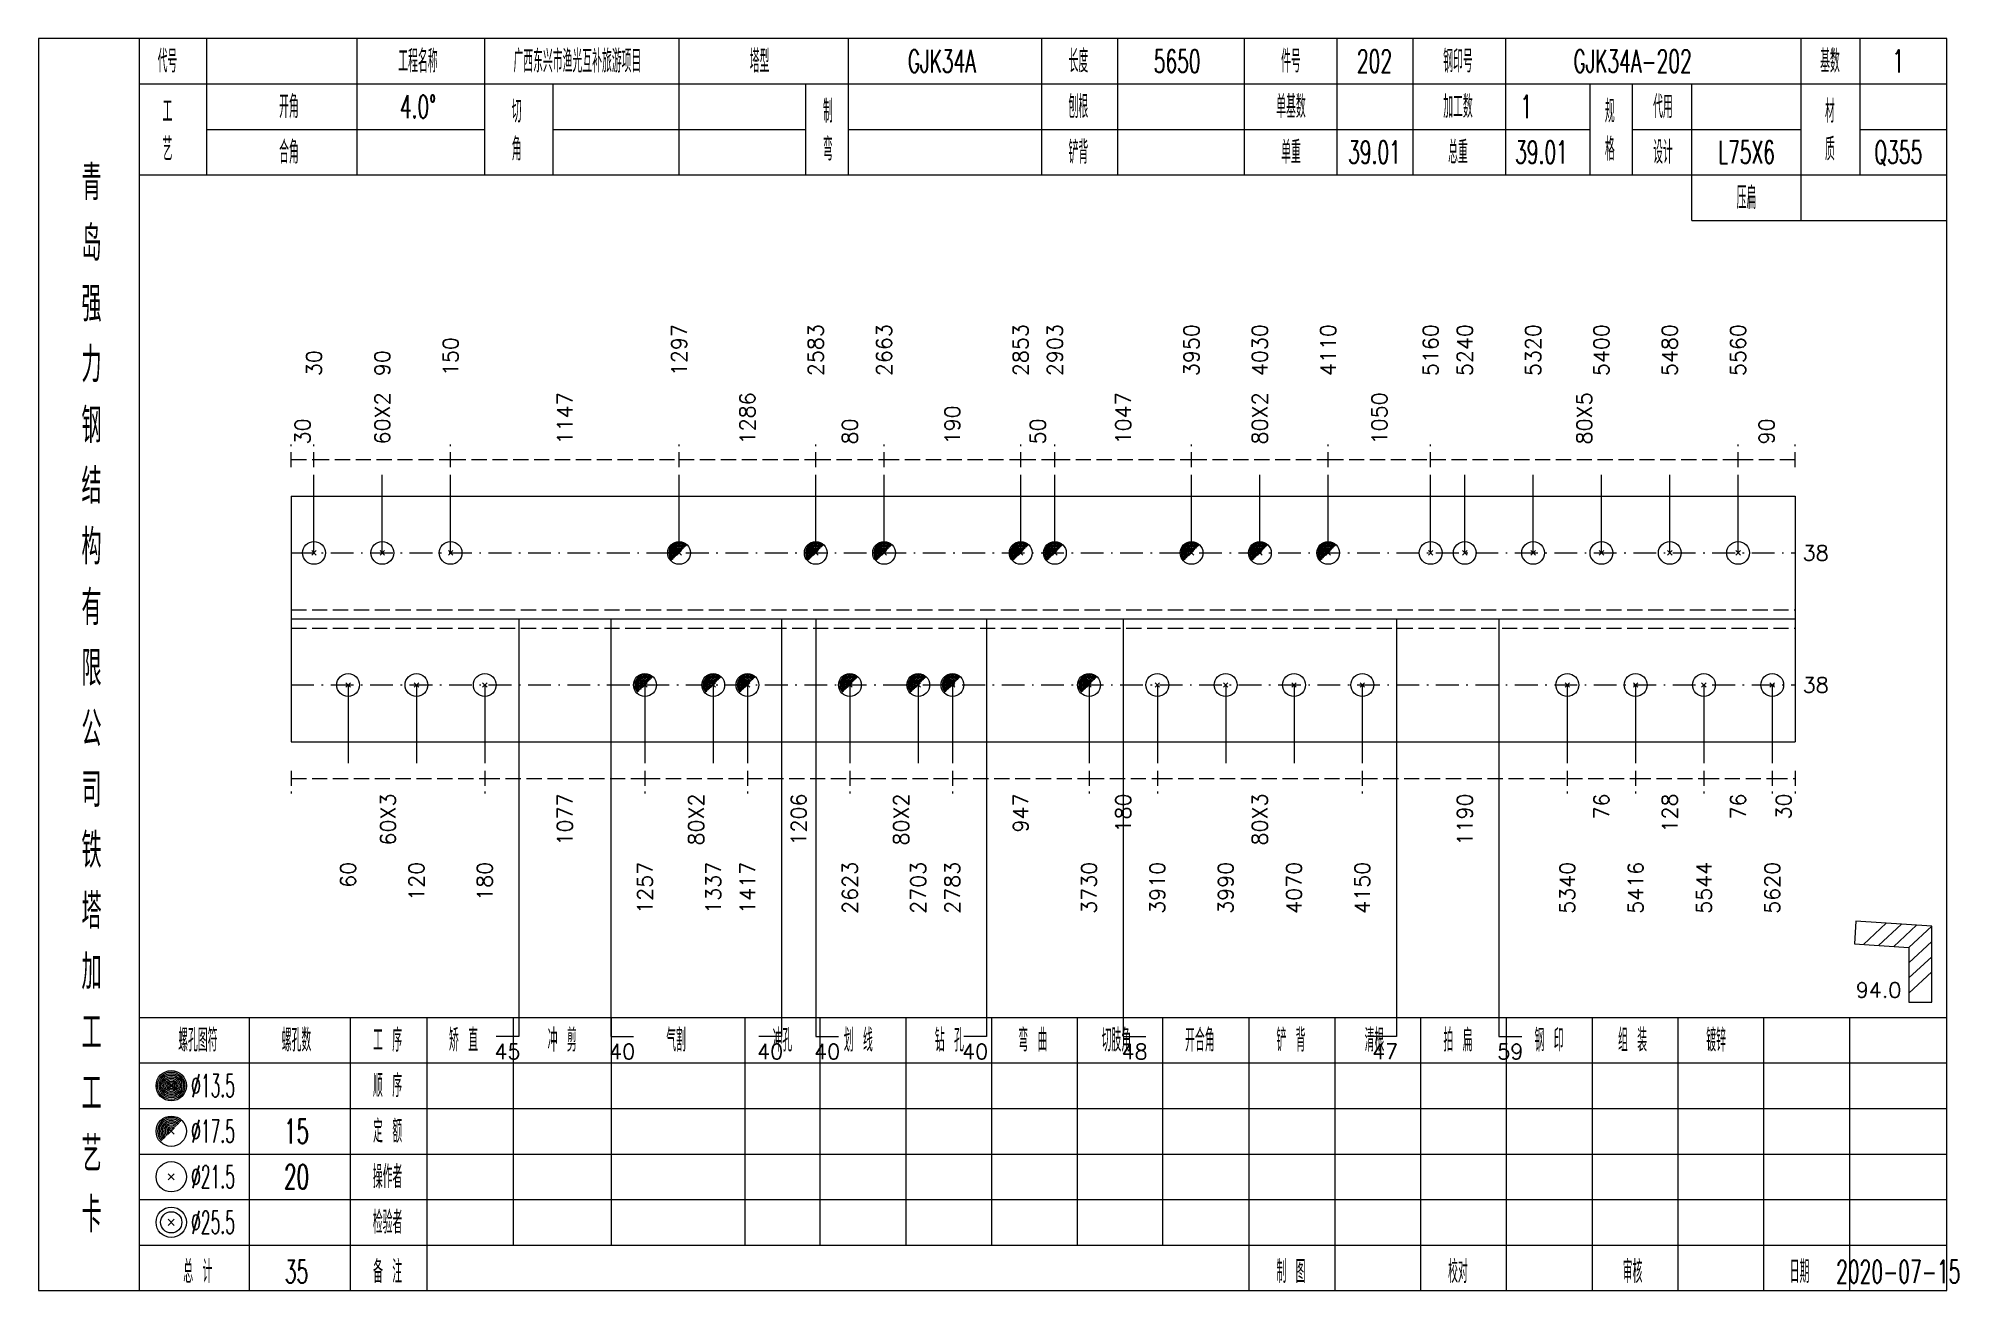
# Model space of a CAD drawing. Extents: x 0 to 2606, y -377 to 6479.
# Drawn here: x 784.2 to 1037.1, y 6300 to 6465 of the extents above; entities that cross this region are included whole.
import ezdxf
from ezdxf.enums import TextEntityAlignment as Align

# ---------------------------------------------------------------- set-up
doc = ezdxf.new("R2010")
doc.units = 0
doc.header["$MEASUREMENT"] = 0
doc.linetypes.add('一点画线', pattern=[5.2, 3, -1, 0.2, -1])
doc.linetypes.add('虚线', pattern=[2.75, 2, -0.75])
doc.layers.get('0').update_dxf_attribs({"linetype": 'CONTINUOUS', "lineweight": 25})
for name, color, linetype, lineweight in [('1', 7, 'CONTINUOUS', 25), ('2', 7, 'CONTINUOUS', 25), ('4', 7, 'CONTINUOUS', 25)]:
    doc.layers.add(name, color=color, linetype=linetype, lineweight=lineweight)
doc.styles.get("Standard").update_dxf_attribs({"font": 'simplex.shx', "width": 0.7, "height": 3, "bigfont": 'gbhzfs.shx'})

msp = doc.modelspace()

# ---------------------------------------------------------------- texts
at = {"color": 7, "linetype": 'Continuous', "lineweight": 13}
for s, p in [('150', (838.5, 6420.5)), ('1297', (868.6, 6420.5)), ('2583', (886.6, 6420.5)), ('2663', (895.6, 6420.5)), ('2853', (913.6, 6420.5)), ('2903', (918.1, 6420.5)), ('3950', (936.1, 6420.5)), ('4030', (945.1, 6420.5)), ('4110', (954.1, 6420.5)), ('5160', (967.6, 6420.5)), ('5240', (972.1, 6420.5)), ('5320', (981.1, 6420.5)), ('5400', (990.1, 6420.5)), ('5480', (999.1, 6420.5)), ('5560', (1008.1, 6420.5)), ('30', (820.5, 6420.5)), ('90', (829.5, 6420.5))]:
    msp.add_text(s, height=2, rotation=90, dxfattribs=at).set_placement(p, align=Align.MIDDLE_LEFT)
at = {"color": 8, "linetype": 'Continuous', "lineweight": 9}
for s, p in [('60X2', (829.5, 6411.5)), ('1147', (853.55, 6411.5)), ('1286', (877.6, 6411.5)), ('1047', (927.1, 6411.5)), ('80X2', (945.1, 6411.5)), ('1050', (960.85, 6411.5)), ('80X5', (987.85, 6411.5)), ('190', (904.6, 6411.5)), ('30', (819, 6411.5)), ('80', (891.1, 6411.5)), ('50', (915.85, 6411.5)), ('90', (1011.85, 6411.5))]:
    msp.add_text(s, height=2, rotation=90, dxfattribs=at).set_placement(p, align=Align.MIDDLE_LEFT)
at = {"color": 7, "linetype": 'Continuous', "lineweight": 13}
for p in [(1016.6, 6397.2), (1016.6, 6379.8)]:
    msp.add_text('38', height=2, dxfattribs=at).set_placement(p, align=Align.MIDDLE_LEFT)
at = {"color": 8, "linetype": 'Continuous', "lineweight": 9}
for s, p in [('60X3', (830.25, 6365.5)), ('1077', (853.55, 6365.5)), ('80X2', (870.85, 6365.5)), ('1206', (884.35, 6365.5)), ('80X2', (897.85, 6365.5)), ('947', (913.6, 6365.5)), ('180', (927.1, 6365.5)), ('80X3', (945.1, 6365.5)), ('1190', (972.1, 6365.5)), ('76', (990.1, 6365.5)), ('128', (999.1, 6365.5)), ('76', (1008.1, 6365.5)), ('30', (1014.1, 6365.5))]:
    msp.add_text(s, height=2, rotation=90, dxfattribs=at).set_placement(p, align=Align.MIDDLE_RIGHT)
at = {"layer": '1', "color": 7, "linetype": 'Continuous', "lineweight": 13}
for s, p in [('60', (825, 6356.5)), ('120', (834, 6356.5)), ('180', (843, 6356.5)), ('1257', (864.1, 6356.5)), ('1337', (873.1, 6356.5)), ('1417', (877.6, 6356.5)), ('2623', (891.1, 6356.5)), ('2703', (900.1, 6356.5)), ('2783', (904.6, 6356.5)), ('3730', (922.6, 6356.5)), ('3910', (931.6, 6356.5)), ('3990', (940.6, 6356.5)), ('4070', (949.6, 6356.5)), ('4150', (958.6, 6356.5)), ('5340', (985.6, 6356.5)), ('5416', (994.6, 6356.5)), ('5544', (1003.6, 6356.5)), ('5620', (1012.6, 6356.5))]:
    msp.add_text(s, height=2, rotation=90, dxfattribs=at).set_placement(p, align=Align.MIDDLE_RIGHT)
at = {"layer": '2', "color": 7, "linetype": 'Continuous', "lineweight": 13}
msp.add_text('94.0', height=2, dxfattribs=at).set_placement((1029.6, 6338), align=Align.BOTTOM_RIGHT)
for s, p in [('45', (846, 6332.5)), ('40', (861.1, 6332.5)), ('40', (880.6, 6332.5)), ('40', (888.1, 6332.5)), ('40', (907.6, 6332.5)), ('48', (928.6, 6332.5)), ('47', (961.6, 6332.5)), ('59', (978.1, 6332.5))]:
    msp.add_text(s, height=2, dxfattribs=at).set_placement(p, align=Align.TOP_CENTER)
at = {"layer": '4', "color": 1, "linetype": 'Continuous', "lineweight": 13}
for s, height, width, p in [('代号', 3, 0.6, (801.2, 6462)), ('工程名称', 3, 0.6, (834.2, 6462)), ('广西东兴市渔光互补旅游项目', 3, 0.6, (855.2, 6462)), ('塔型', 3, 0.6, (879.2, 6462)), ('GJK34A', 3, 0.6, (903.2, 6462)), ('长度', 3, 0.6, (921.2, 6462)), ('5650', 3, 0.6, (934.2, 6462)), ('件号', 3, 0.6, (949.2, 6462)), ('202', 3, 0.6, (960.2, 6462)), ('钢印号', 3, 0.6, (971.2, 6462)), ('GJK34A-202', 3, 0.6, (994.2, 6462)), ('基数', 3, 0.6, (1020.2, 6462)), ('1', 3, 0.6, (1029.2, 6462)), ('开角', 3, 0.6, (817.2, 6456)), ('刨根', 3, 0.6, (921.2, 6456)), ('单基数', 3, 0.6, (949.2, 6456)), ('加工数', 3, 0.6, (971.2, 6456)), ('代用', 3, 0.6, (998.2, 6456)), ('工', 3, 0.6, (801.2, 6455.4)), ('4.0%%d', 3, 0.6, (834.2, 6456)), ('切', 3, 0.6, (847.2, 6455.4)), ('制', 3, 0.6, (888.2, 6455.4)), ('1', 3, 0.6, (980.2, 6456)), ('规', 3, 0.6, (991.2, 6455.4)), ('材', 3, 0.6, (1020.2, 6455.4)), ('艺', 3, 0.6, (801.2, 6450.4)), ('合角', 3, 0.6, (817.2, 6450)), ('角', 3, 0.6, (847.2, 6450.4)), ('弯', 3, 0.6, (888.2, 6450.4)), ('铲背', 3, 0.6, (921.2, 6450)), ('单重', 3, 0.6, (949.2, 6450)), ('39.01', 3, 0.6, (960.2, 6450)), ('总重', 3, 0.6, (971.2, 6450)), ('39.01', 3, 0.6, (982.2, 6450)), ('格', 3, 0.6, (991.2, 6450.4)), ('设计', 3, 0.6, (998.2, 6450)), ('L75X6', 3, 0.6, (1009.2, 6450)), ('质', 3, 0.6, (1020.2, 6450.4)), ('Q355', 3, 0.6, (1029.2, 6450)), ('青', 4.6, 0.8, (791.2, 6446)), ('压扁', 3, 0.6, (1009.2, 6444)), ('岛', 4.6, 0.8, (791.2, 6438)), ('强', 4.6, 0.8, (791.2, 6430)), ('力', 4.6, 0.8, (791.2, 6422)), ('钢', 4.6, 0.8, (791.2, 6414)), ('结', 4.6, 0.8, (791.2, 6406)), ('构', 4.6, 0.8, (791.2, 6398)), ('有', 4.6, 0.8, (791.2, 6390)), ('限', 4.6, 0.8, (791.2, 6382)), ('公', 4.6, 0.8, (791.2, 6374)), ('司', 4.6, 0.8, (791.2, 6366)), ('铁', 4.6, 0.8, (791.2, 6358)), ('塔', 4.6, 0.8, (791.2, 6350)), ('加', 4.6, 0.8, (791.2, 6342)), ('工', 4.6, 0.8, (791.2, 6334)), ('螺孔图符', 3, 0.6, (805.2, 6333)), ('螺孔数', 3, 0.6, (818.2, 6333)), ('工 序', 3, 0.6, (830.2, 6333)), ('矫 直', 3, 0.6, (840.2, 6333)), ('冲 剪', 3, 0.6, (853.2, 6333)), ('气割', 3, 0.6, (868.2, 6333)), ('冲孔', 3, 0.6, (882.2, 6333)), ('划 线', 3, 0.6, (892.2, 6333)), ('钻 孔', 3, 0.6, (904.2, 6333)), ('弯 曲', 3, 0.6, (915.2, 6333)), ('切肢角', 3, 0.6, (926.2, 6333)), ('开合角', 3, 0.6, (937.2, 6333)), ('铲 背', 3, 0.6, (949.2, 6333)), ('清根', 3, 0.6, (960.2, 6333)), ('拍 扁', 3, 0.6, (971.2, 6333)), ('钢 印', 3, 0.6, (983.2, 6333)), ('组 装', 3, 0.6, (994.2, 6333)), ('镀锌', 3, 0.6, (1005.2, 6333)), ('顺 序', 3, 0.6, (830.2, 6327)), ('工', 4.6, 0.8, (791.2, 6326)), ('%%C13.5', 3, 0.5, (807.2, 6327)), ('%%C17.5', 3, 0.5, (807.2, 6321)), ('15', 3.2, 0.6, (818.2, 6321)), ('定 额', 3, 0.6, (830.2, 6321)), ('艺', 4.6, 0.8, (791.2, 6318)), ('%%C21.5', 3, 0.5, (807.2, 6315)), ('20', 3.2, 0.6, (818.2, 6315)), ('操作者', 3, 0.6, (830.2, 6315)), ('卡', 4.6, 0.8, (791.2, 6310)), ('%%C25.5', 3, 0.5, (807.2, 6309)), ('检验者', 3, 0.6, (830.2, 6309)), ('总 计', 3, 0.6, (805.2, 6302.5)), ('35', 3, 0.6, (818.2, 6302.5)), ('备 注', 3, 0.6, (830.2, 6302.5)), ('制 图', 3, 0.6, (949.2, 6302.5)), ('校对', 3, 0.6, (971.2, 6302.5)), ('审核', 3, 0.6, (994.2, 6302.5)), ('日期', 3, 0.6, (1016.2, 6302.5)), ('2020-07-15', 3, 0.6, (1029.2, 6302.5))]:
    msp.add_text(s, height=height, dxfattribs=dict(at, width=width)).set_placement(p, align=Align.MIDDLE_CENTER)

# ---------------------------------------------------------------- linework, layer by layer
at = {"color": 8, "linetype": '虚线', "lineweight": 9}
for p, q in [((817.5, 6408.5), (817.5, 6411.5)), ((820.5, 6408.5), (820.5, 6411.5)), ((820.5, 6408.5), (820.5, 6411.5)), ((838.5, 6408.5), (838.5, 6411.5)), ((838.5, 6408.5), (838.5, 6411.5)), ((868.6, 6408.5), (868.6, 6411.5)), ((868.6, 6408.5), (868.6, 6411.5)), ((886.6, 6408.5), (886.6, 6411.5)), ((886.6, 6408.5), (886.6, 6411.5)), ((895.6, 6408.5), (895.6, 6411.5)), ((895.6, 6408.5), (895.6, 6411.5)), ((913.6, 6408.5), (913.6, 6411.5)), ((913.6, 6408.5), (913.6, 6411.5)), ((918.1, 6408.5), (918.1, 6411.5)), ((918.1, 6408.5), (918.1, 6411.5)), ((936.1, 6408.5), (936.1, 6411.5)), ((936.1, 6408.5), (936.1, 6411.5)), ((954.1, 6408.5), (954.1, 6411.5)), ((954.1, 6408.5), (954.1, 6411.5)), ((967.6, 6408.5), (967.6, 6411.5)), ((967.6, 6408.5), (967.6, 6411.5)), ((1008.1, 6408.5), (1008.1, 6411.5)), ((1008.1, 6408.5), (1008.1, 6411.5)), ((1015.6, 6408.5), (1015.6, 6411.5)), ((817.5, 6409.5), (820.5, 6409.5)), ((820.5, 6409.5), (838.5, 6409.5)), ((838.5, 6409.5), (868.6, 6409.5)), ((868.6, 6409.5), (886.6, 6409.5)), ((886.6, 6409.5), (895.6, 6409.5)), ((895.6, 6409.5), (913.6, 6409.5)), ((913.6, 6409.5), (918.1, 6409.5)), ((918.1, 6409.5), (936.1, 6409.5)), ((936.1, 6409.5), (954.1, 6409.5)), ((954.1, 6409.5), (967.6, 6409.5)), ((967.6, 6409.5), (1008.1, 6409.5)), ((1008.1, 6409.5), (1015.6, 6409.5)), ((817.5, 6368.5), (817.5, 6365.5)), ((817.5, 6367.5), (843, 6367.5)), ((843, 6368.5), (843, 6365.5)), ((843, 6368.5), (843, 6365.5)), ((843, 6367.5), (864.1, 6367.5)), ((864.1, 6368.5), (864.1, 6365.5)), ((864.1, 6368.5), (864.1, 6365.5)), ((864.1, 6367.5), (877.6, 6367.5)), ((877.6, 6368.5), (877.6, 6365.5)), ((877.6, 6368.5), (877.6, 6365.5)), ((877.6, 6367.5), (891.1, 6367.5)), ((891.1, 6368.5), (891.1, 6365.5)), ((891.1, 6368.5), (891.1, 6365.5)), ((891.1, 6367.5), (904.6, 6367.5)), ((904.6, 6368.5), (904.6, 6365.5)), ((904.6, 6368.5), (904.6, 6365.5)), ((904.6, 6367.5), (922.6, 6367.5)), ((922.6, 6368.5), (922.6, 6365.5)), ((922.6, 6368.5), (922.6, 6365.5)), ((922.6, 6367.5), (931.6, 6367.5)), ((931.6, 6368.5), (931.6, 6365.5)), ((931.6, 6368.5), (931.6, 6365.5)), ((931.6, 6367.5), (958.6, 6367.5)), ((958.6, 6368.5), (958.6, 6365.5)), ((958.6, 6368.5), (958.6, 6365.5)), ((958.6, 6367.5), (985.6, 6367.5)), ((985.6, 6368.5), (985.6, 6365.5)), ((985.6, 6368.5), (985.6, 6365.5)), ((985.6, 6367.5), (994.6, 6367.5)), ((994.6, 6368.5), (994.6, 6365.5)), ((994.6, 6368.5), (994.6, 6365.5)), ((994.6, 6367.5), (1003.6, 6367.5)), ((1003.6, 6368.5), (1003.6, 6365.5)), ((1003.6, 6368.5), (1003.6, 6365.5)), ((1003.6, 6367.5), (1012.6, 6367.5)), ((1012.6, 6368.5), (1012.6, 6365.5)), ((1012.6, 6368.5), (1012.6, 6365.5)), ((1012.6, 6367.5), (1015.6, 6367.5)), ((1015.6, 6368.5), (1015.6, 6365.5))]:
    msp.add_line(p, q, dxfattribs=at)
at = {"color": 7, "linetype": 'Continuous', "lineweight": 13}
for p, q in [((820.5, 6397.2), (820.5, 6407.5)), ((829.5, 6397.2), (829.5, 6407.5)), ((838.5, 6397.2), (838.5, 6407.5)), ((868.6, 6397.2), (868.6, 6407.5)), ((886.6, 6397.2), (886.6, 6407.5)), ((895.6, 6397.2), (895.6, 6407.5)), ((913.6, 6397.2), (913.6, 6407.5)), ((918.1, 6397.2), (918.1, 6407.5)), ((936.1, 6397.2), (936.1, 6407.5)), ((945.1, 6397.2), (945.1, 6407.5)), ((954.1, 6397.2), (954.1, 6407.5)), ((967.6, 6397.2), (967.6, 6407.5)), ((972.1, 6397.2), (972.1, 6407.5)), ((981.1, 6397.2), (981.1, 6407.5)), ((990.1, 6397.2), (990.1, 6407.5)), ((999.1, 6397.2), (999.1, 6407.5)), ((1008.1, 6397.2), (1008.1, 6407.5)), ((820.2, 6396.9), (820.8, 6397.5)), ((820.8, 6396.9), (820.2, 6397.5)), ((829.2, 6396.9), (829.8, 6397.5)), ((829.8, 6396.9), (829.2, 6397.5)), ((838.2, 6396.9), (838.8, 6397.5)), ((838.8, 6396.9), (838.2, 6397.5)), ((967.3, 6396.9), (967.9, 6397.5)), ((967.9, 6396.9), (967.3, 6397.5)), ((971.8, 6396.9), (972.4, 6397.5)), ((972.4, 6396.9), (971.8, 6397.5)), ((980.8, 6396.9), (981.4, 6397.5)), ((981.4, 6396.9), (980.8, 6397.5)), ((989.8, 6396.9), (990.4, 6397.5)), ((990.4, 6396.9), (989.8, 6397.5)), ((998.8, 6396.9), (999.4, 6397.5)), ((999.4, 6396.9), (998.8, 6397.5)), ((1007.8, 6396.9), (1008.4, 6397.5)), ((1008.4, 6396.9), (1007.8, 6397.5)), ((825, 6379.8), (825, 6369.5)), ((834, 6379.8), (834, 6369.5)), ((843, 6379.8), (843, 6369.5)), ((864.1, 6379.8), (864.1, 6369.5)), ((873.1, 6379.8), (873.1, 6369.5)), ((877.6, 6379.8), (877.6, 6369.5)), ((891.1, 6379.8), (891.1, 6369.5)), ((900.1, 6379.8), (900.1, 6369.5)), ((904.6, 6379.8), (904.6, 6369.5)), ((922.6, 6379.8), (922.6, 6369.5)), ((931.6, 6379.8), (931.6, 6369.5)), ((940.6, 6379.8), (940.6, 6369.5)), ((949.6, 6379.8), (949.6, 6369.5)), ((958.6, 6379.8), (958.6, 6369.5)), ((985.6, 6379.8), (985.6, 6369.5)), ((994.6, 6379.8), (994.6, 6369.5)), ((1003.6, 6379.8), (1003.6, 6369.5)), ((1012.6, 6379.8), (1012.6, 6369.5))]:
    msp.add_line(p, q, dxfattribs=at)
at = {"color": 7, "linetype": 'Continuous', "lineweight": 18}
for p, q in [((817.5, 6404.7), (817.5, 6372.3)), ((817.5, 6404.7), (1015.6, 6404.7)), ((1015.6, 6404.7), (1015.6, 6372.3)), ((817.5, 6388.5), (1015.6, 6388.5))]:
    msp.add_line(p, q, dxfattribs=at)
at = {"color": 3, "linetype": '一点画线', "lineweight": 13}
for p, q in [((817.5, 6397.2), (1015.6, 6397.2)), ((817.5, 6379.8), (1015.6, 6379.8))]:
    msp.add_line(p, q, dxfattribs=at)
at = {"color": 7, "linetype": 'Continuous', "lineweight": 0}
for p, q in [((868.3, 6396.9), (868.9, 6397.5)), ((868.3, 6397.5), (868.9, 6396.9)), ((886.3, 6396.9), (886.9, 6397.5)), ((886.3, 6397.5), (886.9, 6396.9)), ((895.3, 6396.9), (895.9, 6397.5)), ((895.3, 6397.5), (895.9, 6396.9)), ((913.3, 6396.9), (913.9, 6397.5)), ((913.3, 6397.5), (913.9, 6396.9)), ((917.8, 6396.9), (918.4, 6397.5)), ((917.8, 6397.5), (918.4, 6396.9)), ((935.8, 6396.9), (936.4, 6397.5)), ((935.8, 6397.5), (936.4, 6396.9)), ((944.8, 6396.9), (945.4, 6397.5)), ((944.8, 6397.5), (945.4, 6396.9)), ((953.8, 6396.9), (954.4, 6397.5)), ((953.8, 6397.5), (954.4, 6396.9))]:
    msp.add_line(p, q, dxfattribs=at)
at = {"color": 1, "linetype": '虚线', "lineweight": 18}
for p, q in [((817.5, 6389.7), (1015.6, 6389.7)), ((817.5, 6387.3), (1015.6, 6387.3))]:
    msp.add_line(p, q, dxfattribs=at)
at = {"color": 7, "linetype": 'Continuous', "lineweight": 13}
for centre in [(820.5, 6397.2), (829.5, 6397.2), (838.5, 6397.2), (868.6, 6397.2), (886.6, 6397.2), (895.6, 6397.2), (913.6, 6397.2), (918.1, 6397.2), (936.1, 6397.2), (945.1, 6397.2), (954.1, 6397.2), (967.6, 6397.2), (972.1, 6397.2), (981.1, 6397.2), (990.1, 6397.2), (999.1, 6397.2), (1008.1, 6397.2)]:
    msp.add_circle(centre, 1.5, dxfattribs=at)
for centre, radius in [((868.6, 6397.2), 1.35), ((868.6, 6397.2), 1.2), ((868.6, 6397.2), 1.05), ((868.6, 6397.2), 0.9), ((868.6, 6397.2), 0.75), ((868.6, 6397.2), 0.6), ((868.6, 6397.2), 0.45), ((868.6, 6397.2), 0.3), ((868.6, 6397.2), 0.15), ((886.6, 6397.2), 1.35), ((886.6, 6397.2), 1.2), ((886.6, 6397.2), 1.05), ((886.6, 6397.2), 0.9), ((886.6, 6397.2), 0.75), ((886.6, 6397.2), 0.6), ((886.6, 6397.2), 0.45), ((886.6, 6397.2), 0.3), ((886.6, 6397.2), 0.15), ((895.6, 6397.2), 1.35), ((895.6, 6397.2), 1.2), ((895.6, 6397.2), 1.05), ((895.6, 6397.2), 0.9), ((895.6, 6397.2), 0.75), ((895.6, 6397.2), 0.6), ((895.6, 6397.2), 0.45), ((895.6, 6397.2), 0.3), ((895.6, 6397.2), 0.15), ((913.6, 6397.2), 1.35), ((913.6, 6397.2), 1.2), ((913.6, 6397.2), 1.05), ((913.6, 6397.2), 0.9), ((913.6, 6397.2), 0.75), ((913.6, 6397.2), 0.6), ((913.6, 6397.2), 0.45), ((913.6, 6397.2), 0.3), ((913.6, 6397.2), 0.15), ((918.1, 6397.2), 1.35), ((918.1, 6397.2), 1.2), ((918.1, 6397.2), 1.05), ((918.1, 6397.2), 0.9), ((918.1, 6397.2), 0.75), ((918.1, 6397.2), 0.6), ((918.1, 6397.2), 0.45), ((918.1, 6397.2), 0.3), ((918.1, 6397.2), 0.15), ((936.1, 6397.2), 1.35), ((936.1, 6397.2), 1.2), ((936.1, 6397.2), 1.05), ((936.1, 6397.2), 0.9), ((936.1, 6397.2), 0.75), ((936.1, 6397.2), 0.6), ((936.1, 6397.2), 0.45), ((936.1, 6397.2), 0.3), ((936.1, 6397.2), 0.15), ((945.1, 6397.2), 1.35), ((945.1, 6397.2), 1.2), ((945.1, 6397.2), 1.05), ((945.1, 6397.2), 0.9), ((945.1, 6397.2), 0.75), ((945.1, 6397.2), 0.6), ((945.1, 6397.2), 0.45), ((945.1, 6397.2), 0.3), ((945.1, 6397.2), 0.15), ((954.1, 6397.2), 1.35), ((954.1, 6397.2), 1.2), ((954.1, 6397.2), 1.05), ((954.1, 6397.2), 0.9), ((954.1, 6397.2), 0.75), ((954.1, 6397.2), 0.6), ((954.1, 6397.2), 0.45), ((954.1, 6397.2), 0.3), ((954.1, 6397.2), 0.15)]:
    msp.add_arc(centre, radius, 45, 225, dxfattribs=at)
at = {"layer": '1', "color": 7, "linetype": 'Continuous', "lineweight": 13}
for p, q in [((824.7, 6379.5), (825.3, 6380.1)), ((825.3, 6379.5), (824.7, 6380.1)), ((833.7, 6379.5), (834.3, 6380.1)), ((834.3, 6379.5), (833.7, 6380.1)), ((842.7, 6379.5), (843.3, 6380.1)), ((843.3, 6379.5), (842.7, 6380.1)), ((931.3, 6379.5), (931.9, 6380.1)), ((931.9, 6379.5), (931.3, 6380.1)), ((940.3, 6379.5), (940.9, 6380.1)), ((940.9, 6379.5), (940.3, 6380.1)), ((949.3, 6379.5), (949.9, 6380.1)), ((949.9, 6379.5), (949.3, 6380.1)), ((958.3, 6379.5), (958.9, 6380.1)), ((958.9, 6379.5), (958.3, 6380.1)), ((985.3, 6379.5), (985.9, 6380.1)), ((985.9, 6379.5), (985.3, 6380.1)), ((994.3, 6379.5), (994.9, 6380.1)), ((994.9, 6379.5), (994.3, 6380.1)), ((1003.3, 6379.5), (1003.9, 6380.1)), ((1003.9, 6379.5), (1003.3, 6380.1)), ((1012.3, 6379.5), (1012.9, 6380.1)), ((1012.9, 6379.5), (1012.3, 6380.1))]:
    msp.add_line(p, q, dxfattribs=at)
at = {"layer": '1', "color": 7, "linetype": 'Continuous', "lineweight": 0}
for p, q in [((863.8, 6379.5), (864.4, 6380.1)), ((863.8, 6380.1), (864.4, 6379.5)), ((872.8, 6379.5), (873.4, 6380.1)), ((872.8, 6380.1), (873.4, 6379.5)), ((877.3, 6379.5), (877.9, 6380.1)), ((877.3, 6380.1), (877.9, 6379.5)), ((890.8, 6379.5), (891.4, 6380.1)), ((890.8, 6380.1), (891.4, 6379.5)), ((899.8, 6379.5), (900.4, 6380.1)), ((899.8, 6380.1), (900.4, 6379.5)), ((904.3, 6379.5), (904.9, 6380.1)), ((904.3, 6380.1), (904.9, 6379.5)), ((922.3, 6379.5), (922.9, 6380.1)), ((922.3, 6380.1), (922.9, 6379.5))]:
    msp.add_line(p, q, dxfattribs=at)
at = {"layer": '1', "color": 7, "linetype": 'Continuous', "lineweight": 18}
msp.add_line((817.5, 6372.3), (1015.6, 6372.3), dxfattribs=at)
at = {"layer": '1', "color": 7, "linetype": 'Continuous', "lineweight": 13}
for centre in [(825, 6379.8), (834, 6379.8), (843, 6379.8), (864.1, 6379.8), (873.1, 6379.8), (877.6, 6379.8), (891.1, 6379.8), (900.1, 6379.8), (904.6, 6379.8), (922.6, 6379.8), (931.6, 6379.8), (940.6, 6379.8), (949.6, 6379.8), (958.6, 6379.8), (985.6, 6379.8), (994.6, 6379.8), (1003.6, 6379.8), (1012.6, 6379.8)]:
    msp.add_circle(centre, 1.5, dxfattribs=at)
for centre, radius in [((864.1, 6379.8), 1.35), ((864.1, 6379.8), 1.2), ((864.1, 6379.8), 1.05), ((864.1, 6379.8), 0.9), ((864.1, 6379.8), 0.75), ((864.1, 6379.8), 0.6), ((864.1, 6379.8), 0.45), ((864.1, 6379.8), 0.3), ((864.1, 6379.8), 0.15), ((873.1, 6379.8), 1.35), ((873.1, 6379.8), 1.2), ((873.1, 6379.8), 1.05), ((873.1, 6379.8), 0.9), ((873.1, 6379.8), 0.75), ((873.1, 6379.8), 0.6), ((873.1, 6379.8), 0.45), ((873.1, 6379.8), 0.3), ((873.1, 6379.8), 0.15), ((877.6, 6379.8), 1.35), ((877.6, 6379.8), 1.2), ((877.6, 6379.8), 1.05), ((877.6, 6379.8), 0.9), ((877.6, 6379.8), 0.75), ((877.6, 6379.8), 0.6), ((877.6, 6379.8), 0.45), ((877.6, 6379.8), 0.3), ((877.6, 6379.8), 0.15), ((891.1, 6379.8), 1.35), ((891.1, 6379.8), 1.2), ((891.1, 6379.8), 1.05), ((891.1, 6379.8), 0.9), ((891.1, 6379.8), 0.75), ((891.1, 6379.8), 0.6), ((891.1, 6379.8), 0.45), ((891.1, 6379.8), 0.3), ((891.1, 6379.8), 0.15), ((900.1, 6379.8), 1.35), ((900.1, 6379.8), 1.2), ((900.1, 6379.8), 1.05), ((900.1, 6379.8), 0.9), ((900.1, 6379.8), 0.75), ((900.1, 6379.8), 0.6), ((900.1, 6379.8), 0.45), ((900.1, 6379.8), 0.3), ((900.1, 6379.8), 0.15), ((904.6, 6379.8), 1.35), ((904.6, 6379.8), 1.2), ((904.6, 6379.8), 1.05), ((904.6, 6379.8), 0.9), ((904.6, 6379.8), 0.75), ((904.6, 6379.8), 0.6), ((904.6, 6379.8), 0.45), ((904.6, 6379.8), 0.3), ((904.6, 6379.8), 0.15), ((922.6, 6379.8), 1.35), ((922.6, 6379.8), 1.2), ((922.6, 6379.8), 1.05), ((922.6, 6379.8), 0.9), ((922.6, 6379.8), 0.75), ((922.6, 6379.8), 0.6), ((922.6, 6379.8), 0.45), ((922.6, 6379.8), 0.3), ((922.6, 6379.8), 0.15)]:
    msp.add_arc(centre, radius, 45, 225, dxfattribs=at)
at = {"layer": '2', "color": 7, "linetype": 'Continuous', "lineweight": 13}
for p, q in [((847.5, 6388.5), (847.5, 6333.5)), ((859.6, 6388.5), (859.6, 6333.5)), ((882.1, 6388.5), (882.1, 6333.5)), ((886.6, 6388.5), (886.6, 6333.5)), ((909.1, 6388.5), (909.1, 6333.5)), ((927.1, 6388.5), (927.1, 6333.5)), ((963.1, 6388.5), (963.1, 6333.5)), ((976.6, 6388.5), (976.6, 6333.5)), ((1023.62, 6348.7), (1023.42, 6345.7)), ((1033.6, 6348), (1023.62, 6348.7)), ((1024.61, 6345.62), (1027.61, 6348.42)), ((1026.61, 6345.48), (1029.61, 6348.28)), ((1028.6, 6345.34), (1031.6, 6348.14)), ((1030.6, 6345.2), (1033.6, 6348)), ((1033.6, 6338), (1033.6, 6348)), ((1023.42, 6345.7), (1030.6, 6345.2)), ((1030.6, 6343.2), (1033.6, 6346)), ((1030.6, 6345.2), (1030.6, 6338)), ((1030.6, 6341.2), (1033.6, 6344)), ((1030.6, 6339.2), (1033.6, 6342)), ((1030.6, 6338), (1033.6, 6338)), ((847.5, 6333.5), (844.5, 6333.5)), ((859.6, 6333.5), (862.6, 6333.5)), ((882.1, 6333.5), (879.1, 6333.5)), ((886.6, 6333.5), (889.6, 6333.5)), ((909.1, 6333.5), (906.1, 6333.5)), ((927.1, 6333.5), (930.1, 6333.5)), ((963.1, 6333.5), (960.1, 6333.5)), ((976.6, 6333.5), (979.6, 6333.5))]:
    msp.add_line(p, q, dxfattribs=at)
at = {"layer": '4', "color": 1, "linetype": 'Continuous', "lineweight": 18}
for p, q in [((797.5, 6300), (797.5, 6465)), ((806.4, 6447), (806.4, 6465)), ((826.2, 6447), (826.2, 6465)), ((843, 6447), (843, 6465)), ((868.6, 6447), (868.6, 6465)), ((890.9, 6447), (890.9, 6465)), ((916.4, 6447), (916.4, 6465)), ((926.4, 6447), (926.4, 6465)), ((943.1, 6447), (943.1, 6465)), ((955.3, 6447), (955.3, 6465)), ((965.3, 6447), (965.3, 6465)), ((977.5, 6447), (977.5, 6465)), ((1016.4, 6441), (1016.4, 6465)), ((1024.2, 6447), (1024.2, 6465)), ((797.5, 6459), (1035.6, 6459)), ((852, 6447), (852, 6459)), ((885.3, 6447), (885.3, 6459)), ((988.6, 6447), (988.6, 6459)), ((994.2, 6447), (994.2, 6459)), ((1002, 6441), (1002, 6459)), ((806.4, 6453), (843, 6453)), ((852, 6453), (885.3, 6453)), ((890.9, 6453), (988.6, 6453)), ((994.2, 6453), (1016.4, 6453)), ((1024.2, 6453), (1035.6, 6453)), ((797.5, 6447), (1035.6, 6447)), ((1002, 6441), (1035.6, 6441)), ((797.5, 6336), (1035.6, 6336)), ((812, 6300), (812, 6336)), ((825.3, 6300), (825.3, 6336)), ((835.4, 6300), (835.4, 6336)), ((846.8, 6306), (846.8, 6336)), ((859.7, 6306), (859.7, 6336)), ((877.3, 6306), (877.3, 6336)), ((887.2, 6306), (887.2, 6336)), ((898.5, 6306), (898.5, 6336)), ((909.8, 6306), (909.8, 6336)), ((921.1, 6306), (921.1, 6336)), ((932.3, 6306), (932.3, 6336)), ((943.7, 6306), (943.7, 6336)), ((955, 6306), (955, 6336)), ((966.3, 6306), (966.3, 6336)), ((977.6, 6306), (977.6, 6336)), ((988.9, 6306), (988.9, 6336)), ((1000.2, 6306), (1000.2, 6336)), ((1011.5, 6306), (1011.5, 6336)), ((1022.8, 6306), (1022.8, 6336)), ((797.5, 6330), (1035.6, 6330)), ((797.5, 6324), (1035.6, 6324)), ((797.5, 6318), (1035.6, 6318)), ((797.5, 6312), (1035.6, 6312)), ((797.5, 6306), (1035.6, 6306)), ((943.7, 6300), (943.7, 6306)), ((955, 6300), (955, 6306)), ((966.3, 6300), (966.3, 6306)), ((977.6, 6300), (977.6, 6306)), ((988.9, 6300), (988.9, 6306)), ((1000.2, 6300), (1000.2, 6306)), ((1011.5, 6300), (1011.5, 6306)), ((1022.8, 6300), (1022.8, 6306))]:
    msp.add_line(p, q, dxfattribs=at)
at = {"layer": '4', "color": 7, "linetype": 'Continuous', "lineweight": 13}
for p, q in [((801.5, 6326.8), (801.9, 6327.2)), ((801.9, 6326.8), (801.5, 6327.2)), ((801.3, 6314.6), (802.1, 6315.4)), ((802.1, 6314.6), (801.3, 6315.4)), ((801.3, 6308.6), (802.1, 6309.4)), ((802.1, 6308.6), (801.3, 6309.4))]:
    msp.add_line(p, q, dxfattribs=at)
at = {"layer": '4', "color": 7, "linetype": 'Continuous', "lineweight": 0}
for p, q in [((801.3, 6320.6), (802.1, 6321.4)), ((801.3, 6321.4), (802.1, 6320.6))]:
    msp.add_line(p, q, dxfattribs=at)
at = {"layer": '4', "color": 1, "linetype": 'Continuous', "lineweight": 18}
msp.add_lwpolyline([(784.2, 6465), (784.2, 6300), (1035.6, 6300), (1035.6, 6465)], close=True, dxfattribs=at)
at = {"layer": '4', "color": 7, "linetype": 'Continuous', "lineweight": 13}
for centre, radius in [((801.7, 6327), 2), ((801.7, 6327), 1.8), ((801.7, 6327), 1.6), ((801.7, 6327), 1.4), ((801.7, 6327), 1.2), ((801.7, 6327), 1), ((801.7, 6327), 0.8), ((801.7, 6327), 0.6), ((801.7, 6327), 0.4), ((801.7, 6327), 0.2), ((801.7, 6321), 2), ((801.7, 6315), 2), ((801.7, 6309), 2), ((801.7, 6309), 1.4)]:
    msp.add_circle(centre, radius, dxfattribs=at)
for radius in [1.8, 1.6, 1.4, 1.2, 1, 0.8, 0.6, 0.4, 0.2]:
    msp.add_arc((801.7, 6321), radius, 45, 225, dxfattribs=at)

msp.set_redraw_order([(e.dxf.handle, doc.entitydb.next_handle()) for e in msp.query("TEXT MTEXT ATTDEF DIMENSION ARC_DIMENSION")])  # texts and dimensions are drawn at this point

doc.saveas('drawing.dxf')
